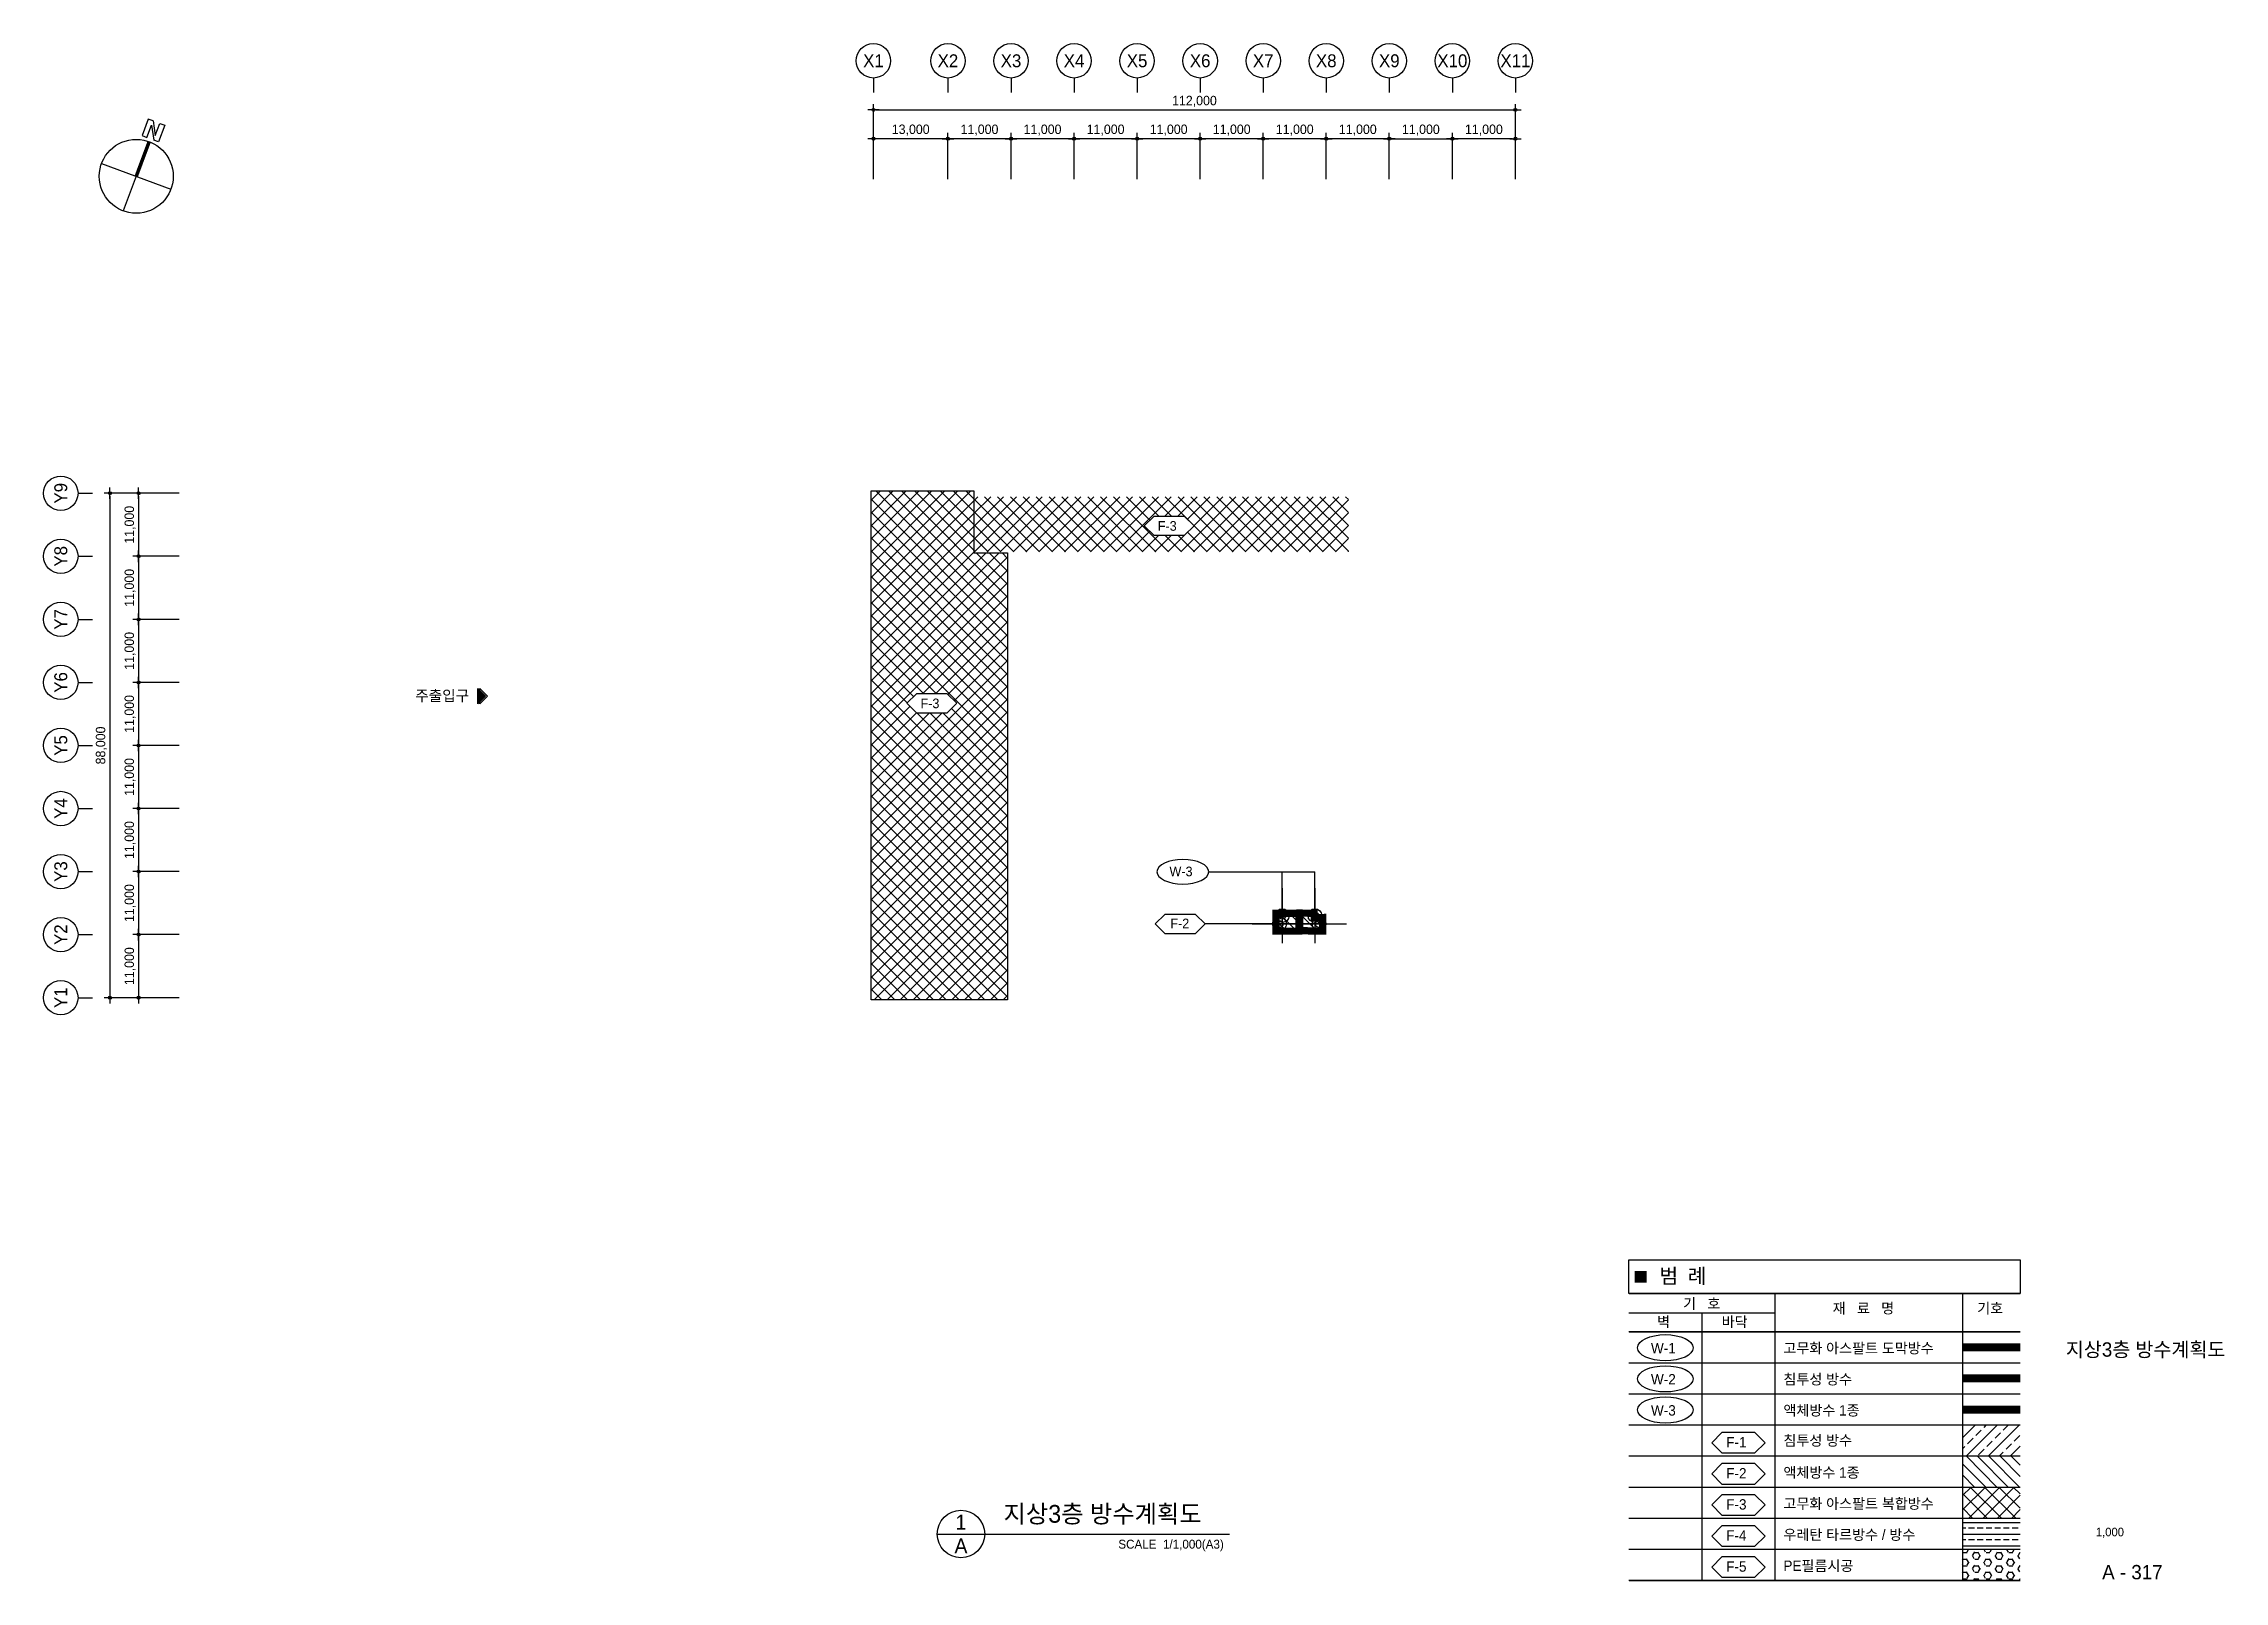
# Model space of a CAD drawing. Header units: millimetres. Extents: x 252735598 to 255215153, y 504281750 to 504550014.
# Drawn here: x 254415598 to 254796062, y 504281750 to 504550014 of the extents above; entities that cross this region are included whole.
import ezdxf
from ezdxf.enums import TextEntityAlignment as Align

# ---------------------------------------------------------------- set-up
doc = ezdxf.new("R2010")
doc.units = ezdxf.units.MM
doc.set_wipeout_variables(frame=1)
doc.linetypes.add('방수주기표$0$DIVIDE', pattern=[1.25, 0.5, -0.25, 0, -0.25, 0, -0.25])
for name, color, linetype in [('4A.TEC DIM', 7, 'Continuous'), ('4A.TEC FORM-TEXT', 3, 'Continuous'), ('4A.TEC TEXT', 7, 'Continuous'), ('4A.TEC TEXT 2', 3, 'Continuous'), ('4A.TEC 심볼', 7, 'Continuous'), ('DIM', 7, 'Continuous'), ('text', 3, 'Continuous'), ('㈜SE&C 심볼', 7, 'Continuous'), ('방수', 7, 'Continuous'), ('방수주기표$0$HAT', 5, 'Continuous')]:
    doc.layers.add(name, color=color, linetype=linetype)
doc.styles.add('1', font='')
doc.styles.add('GHS', font='malgun.ttf')
doc.styles.add('나눔고딕', font='')
doc.styles.add('돋움', font='')
doc.styles.add('방수주기표$0$나눔고딕', font='')
doc.styles.add('울릉도L', font='')
doc.styles.get('1').set_extended_font_data('DotumChe')
doc.styles.get('나눔고딕').set_extended_font_data('Dotum')
doc.styles.get('돋움').set_extended_font_data('Dotum')
doc.styles.get('방수주기표$0$나눔고딕').set_extended_font_data('Dotum')
doc.styles.get('울릉도L').set_extended_font_data('Dotum')
doc.dimstyles.new('DIM_400(외부치수)', dxfattribs={"dimscale": 1200, "dimtxt": 3.299999999999998, "dimasz": 1, "dimexe": 2, "dimexo": 2, "dimgap": 1, "dimtad": 1, "dimdec": 0, "dimdsep": 46, "dimlunit": 6, "dimtxsty": '울릉도L', "dimblk1": 'DIMDOT', "dimblk2": 'DIMDOT', "dimsah": 1, "dimcen": 2.5, "dimdle": 1.5, "dimclrd": 8, "dimclre": 8, "dimclrt": 3, "dimadec": 0, "dimazin": 0, "dimtfac": 1, "dimtdec": 0, "dimtix": 1, "dimtmove": 2, "dimatfit": 3, "dimldrblk": 'DIMDOT', "dimfxl": 1, "dimtvp": 1, "dimtolj": 1, "dimtzin": 0, "dimarcsym": 0})
doc.dimstyles.new('DIM_600(외부치수)', dxfattribs={"dimscale": 400, "dimtxt": 3.299999999999998, "dimasz": 1, "dimexe": 2, "dimexo": 2, "dimgap": 1, "dimtad": 1, "dimdec": 0, "dimdsep": 46, "dimlunit": 6, "dimtxsty": '나눔고딕', "dimblk1": 'DIMDOT', "dimblk2": 'DIMDOT', "dimsah": 1, "dimcen": 2.5, "dimdle": 1.5, "dimclrd": 8, "dimclre": 8, "dimclrt": 3, "dimadec": 0, "dimazin": 0, "dimtfac": 1, "dimtdec": 0, "dimtix": 1, "dimtmove": 2, "dimatfit": 3, "dimldrblk": 'DIMDOT', "dimfxl": 1, "dimtvp": 1, "dimtolj": 1, "dimtzin": 0, "dimarcsym": 0})
pattern_1 = [(44.99999999999999, (-1416931.404288203, 25820041.06443334), (-1532.952917261735, 1532.952917261735), []), (44.99999999999999, (-1415398.450708807, 25820041.06443334), (-1532.952917261735, 1532.952917261735), [1083.961403035474, -541.9807015177369])]
pattern_2 = [(44.99999999999999, (249931308.1335231, 523600707.1947339), (-1124.846514133857, 1124.846514133857), []), (135, (249931308.1335231, 523600707.1947339), (-1124.846514133857, -1124.846514133857), [])]

msp = doc.modelspace()

# ---------------------------------------------------------------- texts
at = {"layer": '4A.TEC FORM-TEXT', "style": '돋움'}
msp.add_text('A - 317', height=2499.9999887648, dxfattribs=at).set_placement((254780011.1574516, 504282113.4731551, 3333.333333333334), align=Align.CENTER)
at = {"layer": '4A.TEC TEXT', "style": '돋움'}
msp.add_text('주출입구', height=1875, dxfattribs=at).set_placement((254485142.3486407, 504436262.1542933, -1666.666666666672), align=Align.MIDDLE_CENTER)
at = {"layer": '4A.TEC TEXT 2', "style": '나눔고딕'}
for s, height, p in [('지상3층 방수계획도', 2499.999988871858, (254782320.0272393, 504320949.1060244, 3333.333333333334)), ('1,000', 1499.999993258888, (254776091.3060187, 504289613.3511956, 3333.333333333334))]:
    msp.add_text(s, height=height, dxfattribs=at).set_placement(p, align=Align.CENTER)
at = {"layer": '4A.TEC TEXT 2', "color": 3, "style": '나눔고딕'}
msp.add_text('지상3층 방수계획도', height=3104.999990881654, dxfattribs=at).set_placement((254583072.226437, 504291049.1571157, 3333.333333333334), align=Align.BOTTOM_LEFT)
for s, p in [('1', (254575643.3182113, 504292084.1571127, 3333.333333333334)), ('A', (254575643.3182113, 504287944.1571248, 3333.333333333334))]:
    msp.add_text(s, height=2587.49999240138, dxfattribs=at).set_placement(p, align=Align.MIDDLE)
msp.add_text('SCALE  1/1,000(A3)', height=1552.499995440827, dxfattribs=at).set_placement((254621496.6052517, 504286997.7686526, 3333.333333333334), align=Align.BOTTOM_RIGHT)
at = {"layer": 'DIM', "style": '방수주기표$0$나눔고딕'}
msp.add_text('W-3', height=1680, dxfattribs=at).set_placement((254612015.9671826, 504404762.0484025))
at = {"layer": '방수', "style": '방수주기표$0$나눔고딕'}
msp.add_text('F-2', height=1680, dxfattribs=at).set_placement((254612167.5344713, 504395690.2226458))

# ---------------------------------------------------------------- blocks, each defined once
blk = doc.blocks.new('DIMDOT')
at = {"color": 0}
blk.add_line((-2, 0), (2, 0), dxfattribs=at)
for radius in [0.5, 0.25]:
    blk.add_circle((0, 0), radius, dxfattribs=at)
blk = doc.blocks.new('*D21')
at = {"layer": '4A.TEC DIM', "color": 8, "lineweight": -2}
for p, q in [((169307.625374347, -38163.16146063805), (169307.625374347, -25068.86295777559)), ((169807.625374347, -26068.86295777559), (280807.6253755391, -26068.86295777559)), ((281307.6253755391, -38163.16146063805), (281307.6253755391, -25068.86295777559))]:
    blk.add_line(p, q, dxfattribs=at)
at = {"layer": 'Defpoints', "color": 0}
for p in [(281307.6253755391, -26068.86295777559), (169307.625374347, -39163.16146063805), (281307.6253755391, -39163.16146063805)]:
    blk.add_point(p, dxfattribs=at)
at = {"layer": '4A.TEC DIM', "color": 8, "lineweight": -2, "xscale": 500, "yscale": 500, "zscale": 500, "rotation": 180}
blk.add_blockref('DIMDOT', (169307.625374347, -26068.86295777559), dxfattribs=at)
at = {"layer": '4A.TEC DIM', "color": 8, "lineweight": -2, "xscale": 500, "yscale": 500, "zscale": 500}
blk.add_blockref('DIMDOT', (281307.6253755391, -26068.86295777559), dxfattribs=at)
at = {"layer": '4A.TEC DIM', "color": 3, "insert": (225307.625374943, -24583.78833090992), "char_height": 1649.999999999999, "attachment_point": 5, "style": '나눔고딕'}
blk.add_mtext('\\A1;112,000', dxfattribs=at)
blk = doc.blocks.new('ccs122')
at = {"layer": '4A.TEC 심볼'}
blk.add_line((-5.68e-14, 8), (0, 3), dxfattribs=at)
blk.add_circle((-1.137e-13, 14), 6, dxfattribs=at)
at = {"layer": '4A.TEC TEXT 2', "color": 3, "style": 'GHS'}
blk.add_attdef('NO', text='', height=4.5, dxfattribs=at).set_placement((-0.0061597368079092, 14.01791285492388), align=Align.MIDDLE_CENTER)
blk = doc.blocks.new('*D22')
at = {"layer": '4A.TEC DIM', "color": 8, "lineweight": -2}
for p, q in [((48194.51359510422, -103936.8347870111), (40112.93764024973, -103936.8347870111)), ((41112.93764024973, -104436.8347870111), (41112.93764024973, -114436.8347870111)), ((48194.51359391212, -114936.8347870111), (40112.93764024973, -114936.8347870111))]:
    blk.add_line(p, q, dxfattribs=at)
at = {"layer": 'Defpoints', "color": 0}
for p in [(49194.51359510422, -103936.8347870111), (41112.93764024973, -114936.8347870111), (49194.51359391212, -114936.8347870111)]:
    blk.add_point(p, dxfattribs=at)
at = {"layer": '4A.TEC DIM', "color": 8, "lineweight": -2, "xscale": 500, "yscale": 500, "zscale": 500}
for p, rotation in [((41112.93764024973, -103936.8347870111), 90), ((41112.93764024973, -114936.8347870111), 270)]:
    blk.add_blockref('DIMDOT', p, dxfattribs=dict(at, rotation=rotation))
at = {"layer": '4A.TEC DIM', "color": 3, "insert": (39627.86301338406, -109436.8347870111), "char_height": 1649.999999999999, "attachment_point": 5, "rotation": 90, "style": '나눔고딕'}
blk.add_mtext('\\A1;11,000', dxfattribs=at)
blk = doc.blocks.new('*D23')
at = {"layer": '4A.TEC DIM', "color": 8, "lineweight": -2}
for p, q in [((48194.51223877072, -92936.83478701115), (35100.21827527881, -92936.83478701115)), ((36100.21827527881, -93436.83478701115), (36100.21827527881, -180436.8347870111)), ((48194.5072337091, -180936.8347870111), (35100.21827527881, -180936.8347870111))]:
    blk.add_line(p, q, dxfattribs=at)
at = {"layer": 'Defpoints', "color": 0}
for p in [(49194.51223877072, -92936.83478701115), (36100.21827527881, -180936.8347870111), (49194.5072337091, -180936.8347870111)]:
    blk.add_point(p, dxfattribs=at)
at = {"layer": '4A.TEC DIM', "color": 8, "lineweight": -2, "xscale": 500, "yscale": 500, "zscale": 500}
for p, rotation in [((36100.21827527881, -92936.83478701115), 90), ((36100.21827527881, -180936.8347870111), 270)]:
    blk.add_blockref('DIMDOT', p, dxfattribs=dict(at, rotation=rotation))
at = {"layer": '4A.TEC DIM', "color": 3, "insert": (34615.14364841313, -136936.8347870111), "char_height": 1649.999999999999, "attachment_point": 5, "rotation": 90, "style": '나눔고딕'}
blk.add_mtext('\\A1;88,000', dxfattribs=at)
blk = doc.blocks.new('*D24')
at = {"layer": '4A.TEC DIM', "color": 8, "lineweight": -2}
for p, q in [((48194.51041841507, -169936.8347870111), (40112.93446356058, -169936.8347870111)), ((41112.93446356058, -170436.8347870111), (41112.93446356058, -180436.8347870111)), ((48194.51041722298, -180936.8347870111), (40112.93446356058, -180936.8347870111))]:
    blk.add_line(p, q, dxfattribs=at)
at = {"layer": 'Defpoints', "color": 0}
for p in [(49194.51041841507, -169936.8347870111), (41112.93446356058, -180936.8347870111), (49194.51041722298, -180936.8347870111)]:
    blk.add_point(p, dxfattribs=at)
at = {"layer": '4A.TEC DIM', "color": 8, "lineweight": -2, "xscale": 500, "yscale": 500, "zscale": 500}
for p, rotation in [((41112.93446356058, -169936.8347870111), 90), ((41112.93446356058, -180936.8347870111), 270)]:
    blk.add_blockref('DIMDOT', p, dxfattribs=dict(at, rotation=rotation))
at = {"layer": '4A.TEC DIM', "color": 3, "insert": (39627.8598366949, -175436.8347870111), "char_height": 1649.999999999999, "attachment_point": 5, "rotation": 90, "style": '나눔고딕'}
blk.add_mtext('\\A1;11,000', dxfattribs=at)
blk = doc.blocks.new('*D25')
at = {"layer": '4A.TEC DIM', "color": 8, "lineweight": -2}
for p, q in [((48194.51041841507, -158936.8347870111), (40112.93446356058, -158936.8347870111)), ((41112.93446356058, -159436.8347870111), (41112.93446356058, -169436.8347870111)), ((48194.51041722298, -169936.8347870111), (40112.93446356058, -169936.8347870111))]:
    blk.add_line(p, q, dxfattribs=at)
at = {"layer": 'Defpoints', "color": 0}
for p in [(49194.51041841507, -158936.8347870111), (41112.93446356058, -169936.8347870111), (49194.51041722298, -169936.8347870111)]:
    blk.add_point(p, dxfattribs=at)
at = {"layer": '4A.TEC DIM', "color": 8, "lineweight": -2, "xscale": 500, "yscale": 500, "zscale": 500}
for p, rotation in [((41112.93446356058, -158936.8347870111), 90), ((41112.93446356058, -169936.8347870111), 270)]:
    blk.add_blockref('DIMDOT', p, dxfattribs=dict(at, rotation=rotation))
at = {"layer": '4A.TEC DIM', "color": 3, "insert": (39627.8598366949, -164436.8347870111), "char_height": 1649.999999999999, "attachment_point": 5, "rotation": 90, "style": '나눔고딕'}
blk.add_mtext('\\A1;11,000', dxfattribs=at)
blk = doc.blocks.new('*D26')
at = {"layer": '4A.TEC DIM', "color": 8, "lineweight": -2}
for p, q in [((48194.51359629631, -147936.8347870111), (40112.93764144182, -147936.8347870111)), ((41112.93764144182, -148436.8347870111), (41112.93764144182, -158436.8347870111)), ((48194.51041722298, -158936.8347870111), (40112.93764144182, -158936.8347870111))]:
    blk.add_line(p, q, dxfattribs=at)
at = {"layer": 'Defpoints', "color": 0}
for p in [(49194.51359629631, -147936.8347870111), (41112.93764144182, -158936.8347870111), (49194.51041722298, -158936.8347870111)]:
    blk.add_point(p, dxfattribs=at)
at = {"layer": '4A.TEC DIM', "color": 8, "lineweight": -2, "xscale": 500, "yscale": 500, "zscale": 500}
for p, rotation in [((41112.93764144182, -147936.8347870111), 90), ((41112.93764144182, -158936.8347870111), 270)]:
    blk.add_blockref('DIMDOT', p, dxfattribs=dict(at, rotation=rotation))
at = {"layer": '4A.TEC DIM', "color": 3, "insert": (39627.86301457614, -153436.8347870111), "char_height": 1649.999999999999, "attachment_point": 5, "rotation": 90, "style": '나눔고딕'}
blk.add_mtext('\\A1;11,000', dxfattribs=at)
blk = doc.blocks.new('*D27')
at = {"layer": '4A.TEC DIM', "color": 8, "lineweight": -2}
for p, q in [((48194.51359629631, -136936.8347870111), (40112.94081932306, -136936.8347870111)), ((41112.94081932306, -137436.8347870111), (41112.94081932306, -147436.8347870111)), ((48194.51359510422, -147936.8347870111), (40112.94081932306, -147936.8347870111))]:
    blk.add_line(p, q, dxfattribs=at)
at = {"layer": 'Defpoints', "color": 0}
for p in [(49194.51359629631, -136936.8347870111), (41112.94081932306, -147936.8347870111), (49194.51359510422, -147936.8347870111)]:
    blk.add_point(p, dxfattribs=at)
at = {"layer": '4A.TEC DIM', "color": 8, "lineweight": -2, "xscale": 500, "yscale": 500, "zscale": 500}
for p, rotation in [((41112.94081932306, -136936.8347870111), 90), ((41112.94081932306, -147936.8347870111), 270)]:
    blk.add_blockref('DIMDOT', p, dxfattribs=dict(at, rotation=rotation))
at = {"layer": '4A.TEC DIM', "color": 3, "insert": (39627.86619245738, -142436.8347870111), "char_height": 1649.999999999999, "attachment_point": 5, "rotation": 90, "style": '나눔고딕'}
blk.add_mtext('\\A1;11,000', dxfattribs=at)
blk = doc.blocks.new('*D28')
at = {"layer": '4A.TEC DIM', "color": 8, "lineweight": -2}
for p, q in [((48194.51359629631, -125936.8347870111), (40112.94081932306, -125936.8347870111)), ((41112.94081932306, -126436.8347870111), (41112.94081932306, -136436.8347870111)), ((48194.51359510422, -136936.8347870111), (40112.94081932306, -136936.8347870111))]:
    blk.add_line(p, q, dxfattribs=at)
at = {"layer": 'Defpoints', "color": 0}
for p in [(49194.51359629631, -125936.8347870111), (41112.94081932306, -136936.8347870111), (49194.51359510422, -136936.8347870111)]:
    blk.add_point(p, dxfattribs=at)
at = {"layer": '4A.TEC DIM', "color": 8, "lineweight": -2, "xscale": 500, "yscale": 500, "zscale": 500}
for p, rotation in [((41112.94081932306, -125936.8347870111), 90), ((41112.94081932306, -136936.8347870111), 270)]:
    blk.add_blockref('DIMDOT', p, dxfattribs=dict(at, rotation=rotation))
at = {"layer": '4A.TEC DIM', "color": 3, "insert": (39627.86619245739, -131436.8347870111), "char_height": 1649.999999999999, "attachment_point": 5, "rotation": 90, "style": '나눔고딕'}
blk.add_mtext('\\A1;11,000', dxfattribs=at)
blk = doc.blocks.new('*D29')
at = {"layer": '4A.TEC DIM', "color": 8, "lineweight": -2}
for p, q in [((48194.51359510422, -114936.8347870111), (40112.94081813097, -114936.8347870111)), ((41112.94081813097, -115436.8347870111), (41112.94081813097, -125436.8347870111)), ((48194.51359510422, -125936.8347870111), (40112.94081813097, -125936.8347870111))]:
    blk.add_line(p, q, dxfattribs=at)
at = {"layer": 'Defpoints', "color": 0}
for p in [(49194.51359510422, -114936.8347870111), (41112.94081813097, -125936.8347870111), (49194.51359510422, -125936.8347870111)]:
    blk.add_point(p, dxfattribs=at)
at = {"layer": '4A.TEC DIM', "color": 8, "lineweight": -2, "xscale": 500, "yscale": 500, "zscale": 500}
for p, rotation in [((41112.94081813097, -114936.8347870111), 90), ((41112.94081813097, -125936.8347870111), 270)]:
    blk.add_blockref('DIMDOT', p, dxfattribs=dict(at, rotation=rotation))
at = {"layer": '4A.TEC DIM', "color": 3, "insert": (39627.8661912653, -120436.8347870111), "char_height": 1649.999999999999, "attachment_point": 5, "rotation": 90, "style": '나눔고딕'}
blk.add_mtext('\\A1;11,000', dxfattribs=at)
blk = doc.blocks.new('*D10')
at = {"layer": '4A.TEC DIM', "color": 8, "lineweight": -2}
for p, q in [((169307.625374347, -38163.15827715397), (169307.625374347, -30081.58232241869)), ((182307.625374347, -38163.15827715397), (182307.625374347, -30081.58232241869)), ((181807.625374347, -31081.58232241869), (169807.625374347, -31081.58232241869))]:
    blk.add_line(p, q, dxfattribs=at)
at = {"layer": 'Defpoints', "color": 0}
for p in [(169307.625374347, -31081.58232241869), (169307.625374347, -39163.15827715397), (182307.625374347, -39163.15827715397)]:
    blk.add_point(p, dxfattribs=at)
at = {"layer": '4A.TEC DIM', "color": 8, "lineweight": -2, "xscale": 500, "yscale": 500, "zscale": 500, "rotation": 180}
blk.add_blockref('DIMDOT', (169307.625374347, -31081.58232241869), dxfattribs=at)
at = {"layer": '4A.TEC DIM', "color": 8, "lineweight": -2, "xscale": 500, "yscale": 500, "zscale": 500}
blk.add_blockref('DIMDOT', (182307.625374347, -31081.58232241869), dxfattribs=at)
at = {"layer": '4A.TEC DIM', "color": 3, "insert": (175807.625374347, -29596.50769555302), "char_height": 1649.999999999999, "attachment_point": 5, "style": '나눔고딕'}
blk.add_mtext('\\A1;13,000', dxfattribs=at)
blk = doc.blocks.new('*D11')
at = {"layer": '4A.TEC DIM', "color": 8, "lineweight": -2}
for p, q in [((182307.625374347, -38163.15827715397), (182307.625374347, -30081.58232241869)), ((193307.625374347, -38163.15827715397), (193307.625374347, -30081.58232241869)), ((192807.625374347, -31081.58232241869), (182807.625374347, -31081.58232241869))]:
    blk.add_line(p, q, dxfattribs=at)
at = {"layer": 'Defpoints', "color": 0}
for p in [(182307.625374347, -31081.58232241869), (182307.625374347, -39163.15827715397), (193307.625374347, -39163.15827715397)]:
    blk.add_point(p, dxfattribs=at)
at = {"layer": '4A.TEC DIM', "color": 8, "lineweight": -2, "xscale": 500, "yscale": 500, "zscale": 500, "rotation": 180}
blk.add_blockref('DIMDOT', (182307.625374347, -31081.58232241869), dxfattribs=at)
at = {"layer": '4A.TEC DIM', "color": 8, "lineweight": -2, "xscale": 500, "yscale": 500, "zscale": 500}
blk.add_blockref('DIMDOT', (193307.625374347, -31081.58232241869), dxfattribs=at)
at = {"layer": '4A.TEC DIM', "color": 3, "insert": (187807.625374347, -29596.50769555302), "char_height": 1649.999999999999, "attachment_point": 5, "style": '나눔고딕'}
blk.add_mtext('\\A1;11,000', dxfattribs=at)
blk = doc.blocks.new('*D12')
at = {"layer": '4A.TEC DIM', "color": 8, "lineweight": -2}
for p, q in [((193307.625374347, -38163.15827715397), (193307.625374347, -30081.58232241869)), ((204307.625374347, -38163.15827715397), (204307.625374347, -30081.58232241869)), ((203807.625374347, -31081.58232241869), (193807.625374347, -31081.58232241869))]:
    blk.add_line(p, q, dxfattribs=at)
at = {"layer": 'Defpoints', "color": 0}
for p in [(193307.625374347, -31081.58232241869), (193307.625374347, -39163.15827715397), (204307.625374347, -39163.15827715397)]:
    blk.add_point(p, dxfattribs=at)
at = {"layer": '4A.TEC DIM', "color": 8, "lineweight": -2, "xscale": 500, "yscale": 500, "zscale": 500, "rotation": 180}
blk.add_blockref('DIMDOT', (193307.625374347, -31081.58232241869), dxfattribs=at)
at = {"layer": '4A.TEC DIM', "color": 8, "lineweight": -2, "xscale": 500, "yscale": 500, "zscale": 500}
blk.add_blockref('DIMDOT', (204307.625374347, -31081.58232241869), dxfattribs=at)
at = {"layer": '4A.TEC DIM', "color": 3, "insert": (198807.625374347, -29596.50769555302), "char_height": 1649.999999999999, "attachment_point": 5, "style": '나눔고딕'}
blk.add_mtext('\\A1;11,000', dxfattribs=at)
blk = doc.blocks.new('*D13')
at = {"layer": '4A.TEC DIM', "color": 8, "lineweight": -2}
for p, q in [((204307.625374347, -38163.15827715397), (204307.625374347, -30081.58232241869)), ((215307.625374347, -38163.15827715397), (215307.625374347, -30081.58232241869)), ((214807.625374347, -31081.58232241869), (204807.625374347, -31081.58232241869))]:
    blk.add_line(p, q, dxfattribs=at)
at = {"layer": 'Defpoints', "color": 0}
for p in [(204307.625374347, -31081.58232241869), (204307.625374347, -39163.15827715397), (215307.625374347, -39163.15827715397)]:
    blk.add_point(p, dxfattribs=at)
at = {"layer": '4A.TEC DIM', "color": 8, "lineweight": -2, "xscale": 500, "yscale": 500, "zscale": 500, "rotation": 180}
blk.add_blockref('DIMDOT', (204307.625374347, -31081.58232241869), dxfattribs=at)
at = {"layer": '4A.TEC DIM', "color": 8, "lineweight": -2, "xscale": 500, "yscale": 500, "zscale": 500}
blk.add_blockref('DIMDOT', (215307.625374347, -31081.58232241869), dxfattribs=at)
at = {"layer": '4A.TEC DIM', "color": 3, "insert": (209807.625374347, -29596.50769555302), "char_height": 1649.999999999999, "attachment_point": 5, "style": '나눔고딕'}
blk.add_mtext('\\A1;11,000', dxfattribs=at)
blk = doc.blocks.new('*D14')
at = {"layer": '4A.TEC DIM', "color": 8, "lineweight": -2}
for p, q in [((215307.625374347, -38163.15827715397), (215307.625374347, -30081.58232241869)), ((226307.625374347, -38163.15827715397), (226307.625374347, -30081.58232241869)), ((225807.625374347, -31081.58232241869), (215807.625374347, -31081.58232241869))]:
    blk.add_line(p, q, dxfattribs=at)
at = {"layer": 'Defpoints', "color": 0}
for p in [(215307.625374347, -31081.58232241869), (215307.625374347, -39163.15827715397), (226307.625374347, -39163.15827715397)]:
    blk.add_point(p, dxfattribs=at)
at = {"layer": '4A.TEC DIM', "color": 8, "lineweight": -2, "xscale": 500, "yscale": 500, "zscale": 500, "rotation": 180}
blk.add_blockref('DIMDOT', (215307.625374347, -31081.58232241869), dxfattribs=at)
at = {"layer": '4A.TEC DIM', "color": 8, "lineweight": -2, "xscale": 500, "yscale": 500, "zscale": 500}
blk.add_blockref('DIMDOT', (226307.625374347, -31081.58232241869), dxfattribs=at)
at = {"layer": '4A.TEC DIM', "color": 3, "insert": (220807.625374347, -29596.50769555302), "char_height": 1649.999999999999, "attachment_point": 5, "style": '나눔고딕'}
blk.add_mtext('\\A1;11,000', dxfattribs=at)
blk = doc.blocks.new('*D15')
at = {"layer": '4A.TEC DIM', "color": 8, "lineweight": -2}
for p, q in [((226307.625374347, -38163.15827715397), (226307.625374347, -30081.58232241869)), ((237307.625374347, -38163.15827715397), (237307.625374347, -30081.58232241869)), ((236807.625374347, -31081.58232241869), (226807.625374347, -31081.58232241869))]:
    blk.add_line(p, q, dxfattribs=at)
at = {"layer": 'Defpoints', "color": 0}
for p in [(226307.625374347, -31081.58232241869), (226307.625374347, -39163.15827715397), (237307.625374347, -39163.15827715397)]:
    blk.add_point(p, dxfattribs=at)
at = {"layer": '4A.TEC DIM', "color": 8, "lineweight": -2, "xscale": 500, "yscale": 500, "zscale": 500, "rotation": 180}
blk.add_blockref('DIMDOT', (226307.625374347, -31081.58232241869), dxfattribs=at)
at = {"layer": '4A.TEC DIM', "color": 8, "lineweight": -2, "xscale": 500, "yscale": 500, "zscale": 500}
blk.add_blockref('DIMDOT', (237307.625374347, -31081.58232241869), dxfattribs=at)
at = {"layer": '4A.TEC DIM', "color": 3, "insert": (231807.625374347, -29596.50769555302), "char_height": 1649.999999999999, "attachment_point": 5, "style": '나눔고딕'}
blk.add_mtext('\\A1;11,000', dxfattribs=at)
blk = doc.blocks.new('*D16')
at = {"layer": '4A.TEC DIM', "color": 8, "lineweight": -2}
for p, q in [((237307.625374347, -38163.15827715397), (237307.625374347, -30081.58232241869)), ((248307.625374347, -38163.15827715397), (248307.625374347, -30081.58232241869)), ((247807.625374347, -31081.58232241869), (237807.625374347, -31081.58232241869))]:
    blk.add_line(p, q, dxfattribs=at)
at = {"layer": 'Defpoints', "color": 0}
for p in [(237307.625374347, -31081.58232241869), (237307.625374347, -39163.15827715397), (248307.625374347, -39163.15827715397)]:
    blk.add_point(p, dxfattribs=at)
at = {"layer": '4A.TEC DIM', "color": 8, "lineweight": -2, "xscale": 500, "yscale": 500, "zscale": 500, "rotation": 180}
blk.add_blockref('DIMDOT', (237307.625374347, -31081.58232241869), dxfattribs=at)
at = {"layer": '4A.TEC DIM', "color": 8, "lineweight": -2, "xscale": 500, "yscale": 500, "zscale": 500}
blk.add_blockref('DIMDOT', (248307.625374347, -31081.58232241869), dxfattribs=at)
at = {"layer": '4A.TEC DIM', "color": 3, "insert": (242807.625374347, -29596.50769555302), "char_height": 1649.999999999999, "attachment_point": 5, "style": '나눔고딕'}
blk.add_mtext('\\A1;11,000', dxfattribs=at)
blk = doc.blocks.new('*D17')
at = {"layer": '4A.TEC DIM', "color": 8, "lineweight": -2}
for p, q in [((248307.625374347, -38163.15827715397), (248307.625374347, -30081.58232241869)), ((259307.625374347, -38163.15827715397), (259307.625374347, -30081.58232241869)), ((258807.625374347, -31081.58232241869), (248807.625374347, -31081.58232241869))]:
    blk.add_line(p, q, dxfattribs=at)
at = {"layer": 'Defpoints', "color": 0}
for p in [(248307.625374347, -31081.58232241869), (248307.625374347, -39163.15827715397), (259307.625374347, -39163.15827715397)]:
    blk.add_point(p, dxfattribs=at)
at = {"layer": '4A.TEC DIM', "color": 8, "lineweight": -2, "xscale": 500, "yscale": 500, "zscale": 500, "rotation": 180}
blk.add_blockref('DIMDOT', (248307.625374347, -31081.58232241869), dxfattribs=at)
at = {"layer": '4A.TEC DIM', "color": 8, "lineweight": -2, "xscale": 500, "yscale": 500, "zscale": 500}
blk.add_blockref('DIMDOT', (259307.625374347, -31081.58232241869), dxfattribs=at)
at = {"layer": '4A.TEC DIM', "color": 3, "insert": (253807.625374347, -29596.50769555302), "char_height": 1649.999999999999, "attachment_point": 5, "style": '나눔고딕'}
blk.add_mtext('\\A1;11,000', dxfattribs=at)
blk = doc.blocks.new('*D18')
at = {"layer": '4A.TEC DIM', "color": 8, "lineweight": -2}
for p, q in [((270307.625374347, -38163.15827715397), (270307.625374347, -30081.58232241869)), ((281307.625374347, -38163.15827715397), (281307.625374347, -30081.58232241869)), ((280807.625374347, -31081.58232241869), (270807.625374347, -31081.58232241869))]:
    blk.add_line(p, q, dxfattribs=at)
at = {"layer": 'Defpoints', "color": 0}
for p in [(270307.625374347, -31081.58232241869), (270307.625374347, -39163.15827715397), (281307.625374347, -39163.15827715397)]:
    blk.add_point(p, dxfattribs=at)
at = {"layer": '4A.TEC DIM', "color": 8, "lineweight": -2, "xscale": 500, "yscale": 500, "zscale": 500, "rotation": 180}
blk.add_blockref('DIMDOT', (270307.625374347, -31081.58232241869), dxfattribs=at)
at = {"layer": '4A.TEC DIM', "color": 8, "lineweight": -2, "xscale": 500, "yscale": 500, "zscale": 500}
blk.add_blockref('DIMDOT', (281307.625374347, -31081.58232241869), dxfattribs=at)
at = {"layer": '4A.TEC DIM', "color": 3, "insert": (275807.625374347, -29596.50769555302), "char_height": 1649.999999999999, "attachment_point": 5, "style": '나눔고딕'}
blk.add_mtext('\\A1;11,000', dxfattribs=at)
blk = doc.blocks.new('*D19')
at = {"layer": '4A.TEC DIM', "color": 8, "lineweight": -2}
for p, q in [((48194.51359510422, -92936.83478701115), (40112.93764024973, -92936.83478701115)), ((41112.93764024973, -93436.83478701115), (41112.93764024973, -103436.8347870111)), ((48194.51359391212, -103936.8347870111), (40112.93764024973, -103936.8347870111))]:
    blk.add_line(p, q, dxfattribs=at)
at = {"layer": 'Defpoints', "color": 0}
for p in [(49194.51359510422, -92936.83478701115), (41112.93764024973, -103936.8347870111), (49194.51359391212, -103936.8347870111)]:
    blk.add_point(p, dxfattribs=at)
at = {"layer": '4A.TEC DIM', "color": 8, "lineweight": -2, "xscale": 500, "yscale": 500, "zscale": 500}
for p, rotation in [((41112.93764024973, -92936.83478701115), 90), ((41112.93764024973, -103936.8347870111), 270)]:
    blk.add_blockref('DIMDOT', p, dxfattribs=dict(at, rotation=rotation))
at = {"layer": '4A.TEC DIM', "color": 3, "insert": (39627.86301338406, -98436.83478701115), "char_height": 1649.999999999999, "attachment_point": 5, "rotation": 90, "style": '나눔고딕'}
blk.add_mtext('\\A1;11,000', dxfattribs=at)
blk = doc.blocks.new('*D20')
at = {"layer": '4A.TEC DIM', "color": 8, "lineweight": -2}
for p, q in [((259307.6253770292, -38163.15827715397), (259307.6253770292, -30081.58232241869)), ((270307.625374347, -38163.15827715397), (270307.625374347, -30081.58232241869)), ((259807.6253770292, -31081.58232241869), (269807.625374347, -31081.58232241869))]:
    blk.add_line(p, q, dxfattribs=at)
at = {"layer": 'Defpoints', "color": 0}
for p in [(270307.625374347, -31081.58232241869), (259307.6253770292, -39163.15827715397), (270307.625374347, -39163.15827715397)]:
    blk.add_point(p, dxfattribs=at)
at = {"layer": '4A.TEC DIM', "color": 8, "lineweight": -2, "xscale": 500, "yscale": 500, "zscale": 500, "rotation": 180}
blk.add_blockref('DIMDOT', (259307.6253770292, -31081.58232241869), dxfattribs=at)
at = {"layer": '4A.TEC DIM', "color": 8, "lineweight": -2, "xscale": 500, "yscale": 500, "zscale": 500}
blk.add_blockref('DIMDOT', (270307.625374347, -31081.58232241869), dxfattribs=at)
at = {"layer": '4A.TEC DIM', "color": 3, "insert": (264807.6253756881, -29596.50769555302), "char_height": 1649.999999999999, "attachment_point": 5, "style": '나눔고딕'}
blk.add_mtext('\\A1;11,000', dxfattribs=at)
blk = doc.blocks.new('dr-sy-018-D-M')
at = {"layer": '4A.TEC 심볼', "color": 0}
for p, q in [((-1.00005227728343, 16.39593858173884), (-2.500052277226131, 16.39592528175853)), ((-2.500052277226131, 16.39592528175853), (-2.500007943954186, 11.39592528195044)), ((-1.00005227728343, 16.39593858173884), (0.9999796425900058, 12.79595631518714)), ((-1.000040664232977, 15.08619403368357), (1.050133973621996, 11.39595675982946)), ((-1.000007944016027, 11.39593858192984), (-1.000040664232977, 15.08619403368357)), ((0.999947722640172, 16.39595631504107), (2.499947722581961, 16.39596961502138)), ((0.9999796425900058, 12.79595631518714), (0.999947722640172, 16.39595631504107)), ((2.499947722581961, 16.39596961502138), (2.499992055846631, 11.39596961521874)), ((-2.500007943954186, 11.39592528195044), (-1.000007944016027, 11.39593858192984)), ((2.499992055846631, 11.39596961521874), (1.050133973621996, 11.39595675982946)), ((-10.5, -9.095e-13), (10.5, -9.095e-13)), ((0, -9.095e-13), (0, -10.50000000000091))]:
    blk.add_line(p, q, dxfattribs=at)
at = {"layer": '4A.TEC 심볼', "color": 0, "const_width": 1}
blk.add_lwpolyline([(0, 10.5), (0, 0)], dxfattribs=at)
at = {"layer": '4A.TEC 심볼', "color": 0}
blk.add_circle((0, 0), 10.5, dxfattribs=at)
blk = doc.blocks.new('5a9sdf')
blk.add_wipeout([(1131302.2457573293, -179880.23032880214), (1076677.420353353, -179880.2303288518), (1076677.420353353, -224637.5936239859), (1131302.2457573293, -224637.5936239859)])
at = {"layer": '방수'}
blk.add_hatch(color=8, dxfattribs=at).paths.add_polyline_path([(1079143.896820754, -183077.0298700333), (1077510.327535927, -183077.0298700333), (1077510.327535927, -181444.0913270116), (1079143.896820754, -181444.0913270116)])
at = {"layer": '방수', "ltscale": 10}
h = blk.add_hatch(dxfattribs=at)
h.set_pattern_fill('ANSI33', color=130, scale=341.4051663103855, style=0)
h.set_pattern_definition(pattern_1)
h.paths.add_polyline_path([(1123254.250421822, -202947.8872336745), (1131302.245757282, -202947.8872336745), (1131302.245757282, -207285.8285117149), (1123254.250421822, -207285.8285117149)])
h = blk.add_hatch(dxfattribs=at)
h.set_pattern_fill('ANSI33', color=130, scale=341.4051663103855, style=0)
h.set_pattern_definition(pattern_1)
h.paths.add_polyline_path([(1123254.250421822, -202947.8872336745), (1131302.245757282, -202947.8872336745), (1131302.245757282, -207285.8285117149), (1123254.250421822, -207285.8285117149)])
at = {"layer": '방수'}
h = blk.add_hatch(dxfattribs=at)
h.set_pattern_fill('_USER', color=160, scale=1109.566790508753, angle=315, style=0, pattern_type=0)
h.set_pattern_definition([(315, (800621.8329870701, 869560.763364315), (784.5822017481325, 784.582201748132), [])])
h.paths.add_polyline_path([(1123254.250421822, -207285.8285117149), (1131302.245757282, -207285.8285117149), (1131302.245757282, -211623.7697897553), (1123254.250421822, -211623.7697897553)])
h = blk.add_hatch(dxfattribs=at)
h.set_pattern_fill('ANSI37', color=30, scale=445.3608247422432)
h.set_pattern_definition([(44.99999999999999, (-490692.4137951136, 16961243.57657945), (-999.8635681189837, 999.8635681189837), []), (135, (-490692.4137951136, 16961243.57657945), (-999.8635681189841, -999.8635681189835), [])])
h.paths.add_polyline_path([(1123254.250421822, -211623.7697897553), (1131302.245757282, -211623.7697897553), (1131302.245757282, -215961.7110677958), (1123254.250421822, -215961.7110677958)])
h = blk.add_hatch(dxfattribs=at)
h.set_pattern_fill('HEX', color=211, scale=167.0103092783345)
h.set_pattern_definition([(0, (-515304.0315939784, 582617.6984549165), (0, 918.4331134019731), [530.2577319587117, -1060.515463917423]), (120, (-515304.0315939784, 582617.6984549165), (-795.386407882943, -459.2165567009863), [530.2577319587116, -1060.515463917423]), (59.99999999999999, (-514773.7738620043, 582617.6984549165), (-795.386407882943, 459.2165567009865), [530.2577319587116, -1060.515463917423])])
h.paths.add_polyline_path([(1123254.250421822, -220299.6523458958), (1131302.245757282, -220299.6523458958), (1131302.245757282, -224637.5936239362), (1123254.250421822, -224637.5936239362)])
at = {"layer": '방수주기표$0$HAT'}
h = blk.add_hatch(dxfattribs=at)
h.set_pattern_fill('ANSI33', color=10, scale=6500, angle=135, style=0)
h.set_pattern_definition([(180, (1097833.301414698, -239130.7862403989), (-2.955857780762017e-13, -1625), []), (180, (1097020.801416069, -238318.2862418294), (-2.955857780762017e-13, -1625), [812.5, -406.25])])
h.paths.add_polyline_path([(1123254.250421822, -215961.7110677958), (1131302.245757282, -215961.7110677958), (1131302.245757282, -220299.6523458958), (1123254.250421822, -220299.6523458958)])
at = {"layer": 'DIM', "color": 2, "ltscale": 5, "const_width": 222.6804123711216}
for points in [[(1076677.420353353, -184562.5429006219), (1131302.245757282, -184562.5429006219)], [(1076677.420353353, -189934.0633994937), (1131302.245757282, -189934.0633994937)], [(1076677.420353353, -224637.5936239362), (1131302.245757282, -224637.5936239362)]]:
    blk.add_lwpolyline(points, dxfattribs=at)
at = {"layer": 'text'}
blk.add_line((1076677.420353353, -184562.5429006219), (1076677.420353353, -179880.2303287983), dxfattribs=at)
at = {"layer": '방수', "ltscale": 2}
for p, q in [((1131302.245757282, -184562.5429006219), (1076677.420353353, -184562.5429006219)), ((1131302.245757282, -184562.5429006219), (1076677.420353353, -184562.5429006219)), ((1097067.912949651, -184562.5429006219), (1097067.912949681, -224637.5936239362)), ((1123254.250421822, -184562.5429006219), (1123254.250421822, -224637.5936239362)), ((1131302.245757282, -189934.0633994937), (1076677.420353353, -189934.0633994937)), ((1131302.245757282, -224637.5936239362), (1076677.420353353, -224637.5936239362)), ((1131302.245757282, -224637.5936239362), (1076677.420353353, -224637.5936239362)), ((1131302.245757282, -224637.5936239362), (1076677.420353353, -224637.5936239362))]:
    blk.add_line(p, q, dxfattribs=at)
at = {"layer": '방수', "color": 8, "ltscale": 2}
for p, q in [((1076677.420353353, -187280.3449615836), (1097067.912949651, -187280.3449615836)), ((1086872.666651517, -187280.3449615836), (1086872.666651517, -224637.5936239362)), ((1131302.245757282, -194272.0046775341), (1076677.420353353, -194272.0046775341)), ((1131302.245757282, -198609.9459555745), (1076677.420353353, -198609.9459555745)), ((1131302.245757282, -202947.8872336745), (1076677.420353353, -202947.8872336745)), ((1131302.245757282, -207285.8285117149), (1076677.420353353, -207285.8285117149)), ((1131302.245757282, -211623.7697897553), (1076677.420353353, -211623.7697897553)), ((1131302.245757282, -215961.7110677958), (1076677.420353353, -215961.7110677958)), ((1131302.245757282, -220299.6523458958), (1076677.420353353, -220299.6523458958)), ((1131302.245757282, -224637.5936239362), (1076677.420353353, -224637.5936239362)), ((1131302.245757282, -224637.5936239362), (1076677.420353353, -224637.5936239362)), ((1131302.245757282, -224637.5936239362), (1076677.420353353, -224637.5936239362)), ((1131302.245757282, -224637.5936239362), (1076677.420353353, -224637.5936239362)), ((1131302.245757282, -224637.5936239362), (1076677.420353353, -224637.5936239362)), ((1131302.245757282, -224637.5936239362), (1076677.420353353, -224637.5936239362))]:
    blk.add_line(p, q, dxfattribs=at)
at = {"layer": '방수', "ltscale": 2}
blk.add_lwpolyline([(1076677.420353353, -179880.2303287983), (1131302.245757282, -179880.2303287983), (1131302.245757282, -184562.5429006219), (1076677.420353353, -184562.5429006219)], close=True, dxfattribs=at)
at = {"layer": '방수', "color": 3, "linetype": '방수주기표$0$DIVIDE', "ltscale": 3000, "true_color": 0x1aff1a, "const_width": 1113.402061855608}
blk.add_lwpolyline([(1123254.250421822, -192086.689144671), (1131302.245757282, -192086.689144671)], dxfattribs=at)
at = {"layer": '방수', "color": 30, "linetype": '방수주기표$0$DIVIDE', "ltscale": 3000, "const_width": 1113.402061855608}
blk.add_lwpolyline([(1123254.250421822, -196424.6304227114), (1131302.245757282, -196424.6304227114)], dxfattribs=at)
at = {"layer": '방수', "color": 5, "linetype": '방수주기표$0$DIVIDE', "ltscale": 3000, "true_color": 0x1a1aff, "const_width": 1113.402061855608}
blk.add_lwpolyline([(1123254.250421822, -200762.5717008114), (1131302.245757282, -200762.5717008114)], dxfattribs=at)
at = {"layer": '방수'}
for points in [[(1094271.184635639, -203981.9941521287), (1089669.394965559, -203981.9941521287), (1088249.439973235, -205401.949144423), (1089669.394965559, -206821.9041367173), (1094271.184635639, -206821.9041367173), (1095691.139627934, -205401.949144423)], [(1094271.184635639, -203981.9941521287), (1089669.394965559, -203981.9941521287), (1088249.439973235, -205401.949144423), (1089669.394965559, -206821.9041367173), (1094271.184635639, -206821.9041367173), (1095691.139627934, -205401.949144423)], [(1094271.184635639, -208319.9354301095), (1089669.394965559, -208319.9354301095), (1088249.439973235, -209739.8904224634), (1089669.394965559, -211159.8454147577), (1094271.184635639, -211159.8454147577), (1095691.139627934, -209739.8904224634)], [(1094271.184635639, -208319.9354301095), (1089669.394965559, -208319.9354301095), (1088249.439973235, -209739.8904224634), (1089669.394965559, -211159.8454147577), (1094271.184635639, -211159.8454147577), (1095691.139627934, -209739.8904224634)], [(1094271.184635639, -212657.8767082095), (1089669.394965559, -212657.8767082095), (1088249.439973235, -214077.8317005634), (1089669.394965559, -215497.7866928577), (1094271.184635639, -215497.7866928577), (1095691.139627934, -214077.8317005634)], [(1094271.184635639, -216995.8179863095), (1089669.394965559, -216995.8179863095), (1088249.439973235, -218415.7729786038), (1089669.394965559, -219835.7279708982), (1094271.184635639, -219835.7279708982), (1095691.139627934, -218415.7729786038)], [(1094271.184635639, -221333.7592642903), (1089669.394965559, -221333.7592642903), (1088249.439973235, -222753.7142566442), (1089669.394965559, -224173.6692489386), (1094271.184635639, -224173.6692489386), (1095691.139627934, -222753.7142566442)], [(1094271.184635639, -221333.7592642903), (1089669.394965559, -221333.7592642903), (1088249.439973235, -222753.7142566442), (1089669.394965559, -224173.6692489386), (1094271.184635639, -224173.6692489386), (1095691.139627934, -222753.7142566442)]]:
    blk.add_lwpolyline(points, close=True, dxfattribs=at)
for centre in [(1081775.662407219, -192146.0609998703), (1081775.662407219, -192146.0609998703), (1081775.662407219, -196484.0022779107), (1081775.662407219, -196484.0022779107), (1081775.662407219, -200821.9435559511), (1081775.662407219, -200821.9435559511)]:
    blk.add_ellipse(centre, major_axis=(-3881.383471660209, 0), ratio=0.471628644179605, dxfattribs=at)
at = {"layer": '방수', "color": 0, "style": '1'}
blk.add_text('범 례', height=2079.575566142243, dxfattribs=at).set_placement((1084220.124234587, -182116.5439263582), align=Align.MIDDLE_CENTER)
at = {"layer": '방수', "style": '방수주기표$0$나눔고딕'}
for s, p in [('기   호', (1086848.225103825, -186699.6693944335)), ('벽', (1081527.694956541, -189254.2748193145)), ('바닥', (1091448.465766877, -189254.2748192549))]:
    blk.add_text(s, height=1444.149698709891, dxfattribs=at).set_placement(p, align=Align.CENTER)
for s, p in [('재   료   명', (1105122.073006421, -187353.3361176252)), ('기호', (1125297.900837302, -187353.3361176252)), ('W-1', (1079767.473743498, -192925.8278425336)), ('고무화 아스팔트 도막방수', (1098250.150883704, -192925.8278425336)), ('W-2', (1079767.473743498, -197263.7691206336)), ('침투성 방수', (1098250.150883704, -197263.7691206336)), ('W-3', (1079767.473743498, -201601.710398674)), ('액체방수 1종', (1098250.150883704, -201601.710398674)), ('F-1', (1090268.170062751, -206048.2689483762)), ('침투성 방수', (1098250.150883675, -205803.7908374071)), ('F-2', (1090268.170062751, -210386.210226357)), ('액체방수 1종', (1098250.150883704, -210277.5929547548)), ('고무화 아스팔트 복합방수', (1098250.150883704, -214615.5342328548)), ('F-3', (1090268.170062751, -214724.151504457)), ('F-4', (1090268.170062751, -219062.092782557)), ('우레탄 타르방수 / 방수', (1098250.150883704, -218953.4755108953)), ('F-5', (1090268.170062751, -223400.0340605378)), ('PE필름시공', (1098250.150883704, -223291.4167889953))]:
    blk.add_text(s, height=1444.149698709891, dxfattribs=at).set_placement(p)
blk = doc.blocks.new('dwgFD3B')
at = {"layer": '4A.TEC 심볼'}
ref = blk.add_blockref('ccs122', (169307.625374347, -24500.00636065006, 1666.216670559274), dxfattribs=dict(at, xscale=499.9999977496833, yscale=499.9999977496833, zscale=499.9999977496833))
ref.add_attrib('NO', 'X1', dxfattribs={"layer": '0', "color": 3, "height": 2249.999989873575, "style": '울릉도L'}).set_placement((169304.5455059707, -17491.04996472597, 1666.216670559274), align=Align.MIDDLE_CENTER)
ref = blk.add_blockref('ccs122', (182307.625374347, -24500.00636047125, 1666.216670559274), dxfattribs=dict(at, xscale=499.9999977496833, yscale=499.9999977496833, zscale=499.9999977496833))
ref.add_attrib('NO', 'X2', dxfattribs={"layer": '0', "color": 3, "height": 2249.999989873575, "style": '울릉도L'}).set_placement((182304.5455059409, -17491.04996454716, 1666.216670559274), align=Align.MIDDLE_CENTER)
ref = blk.add_blockref('ccs122', (193307.625374347, -24500.0063610673, 1666.216670559274), dxfattribs=dict(at, xscale=499.9999977496833, yscale=499.9999977496833, zscale=499.9999977496833))
ref.add_attrib('NO', 'X3', dxfattribs={"layer": '0', "color": 3, "height": 2249.999989873575, "style": '울릉도L'}).set_placement((193304.5455059707, -17491.0499650836, 1666.216670559274), align=Align.MIDDLE_CENTER)
ref = blk.add_blockref('ccs122', (204307.625374347, -24500.00636070967, 1666.216670559274), dxfattribs=dict(at, xscale=499.9999977496833, yscale=499.9999977496833, zscale=499.9999977496833))
ref.add_attrib('NO', 'X4', dxfattribs={"layer": '0', "color": 3, "height": 2249.999989873575, "style": '울릉도L'}).set_placement((204304.5455059707, -17491.04996490479, 1666.216670559274), align=Align.MIDDLE_CENTER)
ref = blk.add_blockref('ccs122', (215307.6253743768, -24500.00636070967, 1666.216670559274), dxfattribs=dict(at, xscale=499.9999977496833, yscale=499.9999977496833, zscale=499.9999977496833))
ref.add_attrib('NO', 'X5', dxfattribs={"layer": '0', "color": 3, "height": 2249.999989873575, "style": '울릉도L'}).set_placement((215304.5455059707, -17491.04996490479, 1666.216670559274), align=Align.MIDDLE_CENTER)
ref = blk.add_blockref('ccs122', (226307.625374347, -24500.00636070967, 1666.216670559274), dxfattribs=dict(at, xscale=499.9999977496833, yscale=499.9999977496833, zscale=499.9999977496833))
ref.add_attrib('NO', 'X6', dxfattribs={"layer": '0', "color": 3, "height": 2249.999989873575, "style": '울릉도L'}).set_placement((226304.5455059409, -17491.04996490479, 1666.216670559274), align=Align.MIDDLE_CENTER)
ref = blk.add_blockref('ccs122', (237307.625374347, -24499.99999338388, 1666.216670559274), dxfattribs=dict(at, xscale=499.9999977496833, yscale=499.9999977496833, zscale=499.9999977496833))
ref.add_attrib('NO', 'X7', dxfattribs={"layer": '0', "color": 3, "height": 2249.999989873575, "style": '울릉도L'}).set_placement((237304.5455059707, -17491.043597579, 1666.216670559274), align=Align.MIDDLE_CENTER)
ref = blk.add_blockref('ccs122', (248307.625374347, -24500.00317710638, 1666.216670559274), dxfattribs=dict(at, xscale=499.9999977496833, yscale=499.9999977496833, zscale=499.9999977496833))
ref.add_attrib('NO', 'X8', dxfattribs={"layer": '0', "color": 3, "height": 2249.999989873575, "style": '울릉도L'}).set_placement((248304.5455059409, -17491.04678124189, 1666.216670559274), align=Align.MIDDLE_CENTER)
ref = blk.add_blockref('ccs122', (259307.625374347, -24499.99999338388, 1666.216670559274), dxfattribs=dict(at, xscale=499.9999977496833, yscale=499.9999977496833, zscale=499.9999977496833))
ref.add_attrib('NO', 'X9', dxfattribs={"layer": '0', "color": 3, "height": 2249.999989873575, "style": '울릉도L'}).set_placement((259304.5455059707, -17491.04359740019, 1666.216670559274), align=Align.MIDDLE_CENTER)
ref = blk.add_blockref('ccs122', (270307.625374347, -24500.00954407454, 1666.216670559274), dxfattribs=dict(at, xscale=499.9999977496833, yscale=499.9999977496833, zscale=499.9999977496833))
ref.add_attrib('NO', 'X10', dxfattribs={"layer": '0', "color": 3, "height": 2249.999989873575, "style": '울릉도L'}).set_placement((270304.5455059409, -17491.05314809084, 1666.216670559273), align=Align.MIDDLE_CENTER)
ref = blk.add_blockref('ccs122', (281307.625374347, -24500.00954407454, 1666.216670559274), dxfattribs=dict(at, xscale=499.9999977496833, yscale=499.9999977496833, zscale=499.9999977496833))
ref.add_attrib('NO', 'X11', dxfattribs={"layer": '0', "color": 3, "height": 2249.999989873575, "style": '울릉도L'}).set_placement((281304.5455059409, -17491.05314809084, 1666.216670559273), align=Align.MIDDLE_CENTER)
ref = blk.add_blockref('ccs122', (34531.35849380493, -92936.83478701115, 1666.216670559274), dxfattribs=dict(at, xscale=499.9999977496833, yscale=499.9999977496833, zscale=499.9999977496833, rotation=90))
ref.add_attrib('NO', 'Y9', dxfattribs={"layer": '0', "color": 3, "height": 2249.999989873575, "rotation": 90, "style": '울릉도L'}).set_placement((27522.40209788084, -92939.914655447, 1666.216670559274), align=Align.MIDDLE_CENTER)
ref = blk.add_blockref('ccs122', (34531.35849380493, -103936.8347870111, 1666.216670559274), dxfattribs=dict(at, xscale=499.9999977496833, yscale=499.9999977496833, zscale=499.9999977496833, rotation=90))
ref.add_attrib('NO', 'Y8', dxfattribs={"layer": '0', "color": 3, "height": 2249.999989873575, "rotation": 90, "style": '울릉도L'}).set_placement((27522.40209788084, -103939.914655447, 1666.216670559274), align=Align.MIDDLE_CENTER)
ref = blk.add_blockref('ccs122', (34531.36167514324, -114936.8347870111, 1666.216670559274), dxfattribs=dict(at, xscale=499.9999977496833, yscale=499.9999977496833, zscale=499.9999977496833, rotation=90))
ref.add_attrib('NO', 'Y7', dxfattribs={"layer": '0', "color": 3, "height": 2249.999989873575, "rotation": 90, "style": '울릉도L'}).set_placement((27522.40527921915, -114939.914655447, 1666.216670559274), align=Align.MIDDLE_CENTER)
ref = blk.add_blockref('ccs122', (34531.35849499702, -125936.8347870111, 1666.216670559274), dxfattribs=dict(at, xscale=499.9999977496833, yscale=499.9999977496833, zscale=499.9999977496833, rotation=90))
ref.add_attrib('NO', 'Y6', dxfattribs={"layer": '0', "color": 3, "height": 2249.999989873575, "rotation": 90, "style": '울릉도L'}).set_placement((27522.40209907293, -125939.9146553874, 1666.216670559274), align=Align.MIDDLE_CENTER)
ref = blk.add_blockref('ccs122', (34531.36167633533, -136936.8347870111, 1666.216670559274), dxfattribs=dict(at, xscale=499.9999977496833, yscale=499.9999977496833, zscale=499.9999977496833, rotation=90))
ref.add_attrib('NO', 'Y5', dxfattribs={"layer": '0', "color": 3, "height": 2249.999989873575, "rotation": 90, "style": '울릉도L'}).set_placement((27522.40528041124, -136939.914655447, 1666.216670559274), align=Align.MIDDLE_CENTER)
ref = blk.add_blockref('ccs122', (34531.35849499702, -147936.8347870111, 1666.216670559274), dxfattribs=dict(at, xscale=499.9999977496833, yscale=499.9999977496833, zscale=499.9999977496833, rotation=90))
ref.add_attrib('NO', 'Y4', dxfattribs={"layer": '0', "color": 3, "height": 2249.999989873575, "rotation": 90, "style": '울릉도L'}).set_placement((27522.40209907293, -147939.914655447, 1666.216670559274), align=Align.MIDDLE_CENTER)
ref = blk.add_blockref('ccs122', (34531.35531711578, -158936.8347870111, 1666.216670559274), dxfattribs=dict(at, xscale=499.9999977496833, yscale=499.9999977496833, zscale=499.9999977496833, rotation=90))
ref.add_attrib('NO', 'Y3', dxfattribs={"layer": '0', "color": 3, "height": 2249.999989873575, "rotation": 90, "style": '울릉도L'}).set_placement((27522.39892119169, -158939.9146553874, 1666.216670559274), align=Align.MIDDLE_CENTER)
ref = blk.add_blockref('ccs122', (34531.35849845409, -169936.8347870111, 1666.216670559274), dxfattribs=dict(at, xscale=499.9999977496833, yscale=499.9999977496833, zscale=499.9999977496833, rotation=90))
ref.add_attrib('NO', 'Y2', dxfattribs={"layer": '0', "color": 3, "height": 2249.999989873575, "rotation": 90, "style": '울릉도L'}).set_placement((27522.40210253, -169939.914655447, 1666.216670559274), align=Align.MIDDLE_CENTER)
ref = blk.add_blockref('ccs122', (34531.3553173542, -180936.8347842097, 1666.216670559274), dxfattribs=dict(at, xscale=499.9999977496833, yscale=499.9999977496833, zscale=499.9999977496833, rotation=90))
ref.add_attrib('NO', 'Y1', dxfattribs={"layer": '0', "color": 3, "height": 2249.999989873575, "rotation": 90, "style": '울릉도L'}).set_placement((27522.39892143011, -180939.914652586, 1666.216670559274), align=Align.MIDDLE_CENTER)
at = {"layer": '4A.TEC DIM'}
for base, p1, p2, picture, middle in [((281307.6253755391, -26068.86295777559, 1666.216670559274), (169307.625374347, -39163.16146063805, 1666.216670559274), (281307.6253755391, -39163.16146063805, 1666.216670559274), '*D21', (225307.625374943, -24583.78833090992, 1666.216670559274)), ((169307.625374347, -31081.58232241869, 1666.216670559274), (182307.625374347, -39163.15827715397, 1666.216670559274), (169307.625374347, -39163.15827715397, 1666.216670559274), '*D10', (175807.625374347, -29596.50769555302, 1666.216670559274)), ((182307.625374347, -31081.58232241869, 1666.216670559274), (193307.625374347, -39163.15827715397, 1666.216670559274), (182307.625374347, -39163.15827715397, 1666.216670559274), '*D11', (187807.625374347, -29596.50769555302, 1666.216670559274)), ((193307.625374347, -31081.58232241869, 1666.216670559274), (204307.625374347, -39163.15827715397, 1666.216670559274), (193307.625374347, -39163.15827715397, 1666.216670559274), '*D12', (198807.625374347, -29596.50769555302, 1666.216670559274)), ((204307.625374347, -31081.58232241869, 1666.216670559274), (215307.625374347, -39163.15827715397, 1666.216670559274), (204307.625374347, -39163.15827715397, 1666.216670559274), '*D13', (209807.625374347, -29596.50769555302, 1666.216670559274)), ((215307.625374347, -31081.58232241869, 1666.216670559274), (226307.625374347, -39163.15827715397, 1666.216670559274), (215307.625374347, -39163.15827715397, 1666.216670559274), '*D14', (220807.625374347, -29596.50769555302, 1666.216670559274)), ((226307.625374347, -31081.58232241869, 1666.216670559274), (237307.625374347, -39163.15827715397, 1666.216670559274), (226307.625374347, -39163.15827715397, 1666.216670559274), '*D15', (231807.625374347, -29596.50769555302, 1666.216670559274)), ((237307.625374347, -31081.58232241869, 1666.216670559274), (248307.625374347, -39163.15827715397, 1666.216670559274), (237307.625374347, -39163.15827715397, 1666.216670559274), '*D16', (242807.625374347, -29596.50769555302, 1666.216670559274)), ((248307.625374347, -31081.58232241869, 1666.216670559274), (259307.625374347, -39163.15827715397, 1666.216670559274), (248307.625374347, -39163.15827715397, 1666.216670559274), '*D17', (253807.625374347, -29596.50769555302, 1666.216670559274)), ((270307.625374347, -31081.58232241869, 1666.216670559274), (281307.625374347, -39163.15827715397, 1666.216670559274), (270307.625374347, -39163.15827715397, 1666.216670559274), '*D18', (275807.625374347, -29596.50769555302, 1666.216670559274))]:
    dim = blk.add_linear_dim(base=base, p1=p1, p2=p2, dimstyle='DIM_600(외부치수)', override={"dimscale": 500, "dimdec": 1, "dimblk1": 'DIMDOT', "dimblk2": 'DIMDOT'}, dxfattribs=at)
    dim.commit()
    dim.dimension.update_dxf_attribs({"geometry": picture, "text_midpoint": middle})
for base, p1, p2, angle, picture, middle in [((270307.625374347, -31081.58232241869, 1666.216670559274), (259307.6253770292, -39163.15827715397, 1666.216670559274), (270307.625374347, -39163.15827715397, 1666.216670559274), 180, '*D20', (264807.6253756881, -29596.50769555302, 1666.216670559274)), ((36100.21827527881, -180936.8347870111, 1666.216670559274), (49194.51223877072, -92936.83478701115, 1666.216670559274), (49194.5072337091, -180936.8347870111, 1666.216670559274), 90, '*D23', (34615.14364841313, -136936.8347870111, 1666.216670559274)), ((41112.93764024973, -103936.8347870111, 1666.216670559274), (49194.51359510422, -92936.83478701115, 1666.216670559274), (49194.51359391212, -103936.8347870111, 1666.216670559274), 90, '*D19', (39627.86301338406, -98436.83478701115, 1666.216670559274)), ((41112.93764024973, -114936.8347870111, 1666.216670559274), (49194.51359510422, -103936.8347870111, 1666.216670559274), (49194.51359391212, -114936.8347870111, 1666.216670559274), 90, '*D22', (39627.86301338406, -109436.8347870111, 1666.216670559274)), ((41112.94081813097, -125936.8347870111, 1666.216670559274), (49194.51359510422, -114936.8347870111, 1666.216670559274), (49194.51359510422, -125936.8347870111, 1666.216670559274), 90, '*D29', (39627.8661912653, -120436.8347870111, 1666.216670559274)), ((41112.94081932306, -136936.8347870111, 1666.216670559274), (49194.51359629631, -125936.8347870111, 1666.216670559274), (49194.51359510422, -136936.8347870111, 1666.216670559274), 90, '*D28', (39627.86619245739, -131436.8347870111, 1666.216670559274)), ((41112.94081932306, -147936.8347870111, 1666.216670559274), (49194.51359629631, -136936.8347870111, 1666.216670559274), (49194.51359510422, -147936.8347870111, 1666.216670559274), 90, '*D27', (39627.86619245738, -142436.8347870111, 1666.216670559274)), ((41112.93764144182, -158936.8347870111, 1666.216670559274), (49194.51359629631, -147936.8347870111, 1666.216670559274), (49194.51041722298, -158936.8347870111, 1666.216670559274), 90, '*D26', (39627.86301457614, -153436.8347870111, 1666.216670559274)), ((41112.93446356058, -169936.8347870111, 1666.216670559274), (49194.51041841507, -158936.8347870111, 1666.216670559274), (49194.51041722298, -169936.8347870111, 1666.216670559274), 90, '*D25', (39627.8598366949, -164436.8347870111, 1666.216670559274)), ((41112.93446356058, -180936.8347870111, 1666.216670559274), (49194.51041841507, -169936.8347870111, 1666.216670559274), (49194.51041722298, -180936.8347870111, 1666.216670559274), 90, '*D24', (39627.8598366949, -175436.8347870111, 1666.216670559274))]:
    dim = blk.add_linear_dim(base=base, p1=p1, p2=p2, angle=angle, dimstyle='DIM_600(외부치수)', override={"dimscale": 500, "dimdec": 1, "dimblk1": 'DIMDOT', "dimblk2": 'DIMDOT'}, dxfattribs=at)
    dim.commit()
    dim.dimension.update_dxf_attribs({"geometry": picture, "text_midpoint": middle})

# ---------------------------------------------------------------- hatches: boundary and pattern name
at = {"layer": '4A.TEC 심볼'}
msp.add_hatch(color=256, dxfattribs=at).paths.add_polyline_path([(254491350.9755678, 504434852.301573), (254491350.9755678, 504437520.8766139), (254492685.2630956, 504436186.5890934)])
at = {"layer": '방수'}
h = msp.add_hatch(dxfattribs=at)
h.set_pattern_fill('ANSI37', color=30, scale=501.0309278350235)
h.set_pattern_definition(pattern_2)
h.paths.add_polyline_path([(254577874.1681198, 504470977.3236663), (254643274.1681196, 504470977.3236663), (254643274.1681196, 504461377.3236665), (254577874.1681198, 504461377.3236665)])
h = msp.add_hatch(dxfattribs=at)
h.set_pattern_fill('_USER', color=160, scale=1248.262639322347, angle=315, style=0, pattern_type=0)
h.set_pattern_definition([(315, (253840528.468021, 505333649.0796178), (882.6549769666491, 882.6549769666485), [])])
h.paths.add_polyline_path([(254634774.1681152, 504395177.3236666), (254634774.1681159, 504398297.3199656), (254637264.1681167, 504398297.319965), (254637264.1681167, 504397567.3199645), (254638754.1681156, 504397567.3199644), (254638754.1681198, 504395177.319965)])
h.paths.add_polyline_path([(254630594.1681107, 504398297.319965), (254630594.1681107, 504395177.3236666), (254634574.1681157, 504395177.3236666), (254634574.1681157, 504398297.319965)])

# ---------------------------------------------------------------- linework, layer by layer
at = {"layer": '4A.TEC 심볼'}
msp.add_line((254571503.3182235, 504290014.1571188, 3333.333333333334), (254622468.6376394, 504290014.1571188, 3333.333333333334), dxfattribs=at)
for points in [[(254492685.2630956, 504436186.5890934), (254491350.9755678, 504434852.301573), (254491350.9755678, 504437520.8766139), (254492685.2630956, 504436186.5890934)], [(254493041.0731029, 504436186.5890934), (254491706.7855751, 504434852.301573), (254491706.7855751, 504437520.8766139), (254493041.0731029, 504436186.5890934)]]:
    msp.add_lwpolyline(points, dxfattribs=at)
msp.add_circle((254575643.3182113, 504290014.1571188, 3333.333333333334), 4139.999987842204, dxfattribs=at)
at = {"layer": 'DIM', "color": 1, "ltscale": 10}
msp.add_line((254618885.6889534, 504405534.7913412), (254637397.6157591, 504405534.7913412), dxfattribs=at)
at = {"layer": 'DIM', "extrusion": (0, 0, -1)}
msp.add_ellipse((254614358.3610044, 504405534.7913412), major_axis=(-4527.327949032604, 0), ratio=0.4716286441796049, dxfattribs=at)
at = {"layer": '방수'}
msp.add_lwpolyline([(254616561.0124449, 504398100.3693637), (254611193.3874366, 504398100.3693637), (254609537.121837, 504396444.1037641), (254611193.3874366, 504394787.8381644), (254616561.0124449, 504394787.8381644), (254618217.2780445, 504396444.1037641)], close=True, dxfattribs=at)
at = {"layer": '방수', "color": 5, "linetype": '방수주기표$0$DIVIDE', "ltscale": 3000, "true_color": 0x1a1aff, "const_width": 1252.577319587559, "elevation": -0.4499961073975392}
for points in [[(254630594.1681107, 504398297.319965), (254634574.1681157, 504398297.319965), (254634574.1681157, 504395177.3236666), (254630594.1681107, 504395177.3236666)], [(254634774.1681152, 504395177.3236666), (254638754.1681198, 504395177.319965), (254638754.1681156, 504397567.3199644), (254637264.1681167, 504397567.3199645), (254637264.1681167, 504398297.319965), (254634774.1681159, 504398297.3199656)]]:
    msp.add_lwpolyline(points, close=True, dxfattribs=at)

# ---------------------------------------------------------------- block references
msp.add_blockref('dwgFD3B', (254391066.5427342, 504564514.1584533, 3333.333333333334))
at = {"xscale": 1.25, "yscale": 1.25, "zscale": 1.25}
msp.add_blockref('5a9sdf', (253346313.7333757, 504562686.1501966, 3333.333333333334), dxfattribs=at)
at = {"layer": '㈜SE&C 심볼', "xscale": 614.3458659365483, "yscale": 614.3458659365483, "zscale": 614.3458659365483, "rotation": 339.5087343485739}
msp.add_blockref('dr-sy-018-D-M', (254431758.7469625, 504526864.9274586, 5000.000000000005), dxfattribs=at)

msp.set_redraw_order([(e.dxf.handle, doc.entitydb.next_handle()) for e in msp.query("TEXT MTEXT ATTDEF DIMENSION ARC_DIMENSION")])  # texts and dimensions are drawn at this point

# ---------------------------------------------------------------- leaders
at = {"layer": 'DIM', "ltscale": 10}
for points in [[(254631685.7310964, 504397886.2874857), (254631685.7310964, 504405534.7913412)], [(254637397.6157591, 504397886.2874857), (254637397.6157591, 504405534.7913412)], [(254631218.5198427, 504396444.1037641), (254618217.2780445, 504396444.1037641)], [(254638106.9024181, 504396444.1037641), (254625105.6606199, 504396444.1037641)]]:
    msp.add_leader(points, dimstyle='DIM_400(외부치수)', override={"dimasz": 2, "dimclrd": 1}, dxfattribs=at)

# ---------------------------------------------------------------- next in the draw order: wipeouts: each hides what was drawn before it
for points in [[(254614642.01385525, 504467547.334587), (254609274.3888471, 504467547.334587), (254607618.1232475, 504465891.06898737), (254609274.3888471, 504464234.8033877), (254614642.01385525, 504464234.8033877), (254616298.27945495, 504465891.06898737)], [(254573245.32486126, 504436597.7022446), (254567877.69985312, 504436597.7022446), (254566221.4342535, 504434941.436645), (254567877.69985312, 504433285.1710453), (254573245.32486126, 504433285.1710453), (254574901.59046096, 504434941.436645)]]:
    msp.add_wipeout(points).dxf.layer = 'text'

# ---------------------------------------------------------------- next in the draw order: hatches: boundary and pattern name
at = {"layer": '방수'}
h = msp.add_hatch(dxfattribs=at)
h.set_pattern_fill('ANSI37', color=30, scale=501.0309278350235)
h.set_pattern_definition(pattern_2)
h.paths.add_polyline_path([(254559974.1681198, 504471977.3236665), (254577874.1681198, 504471977.3236665), (254577874.1681198, 504461177.3236665), (254583774.1681198, 504461177.3236665), (254583774.1681198, 504383177.3236665), (254559974.1681198, 504383177.3236666)])
h.paths.add_polyline_path([(254573245.3248613, 504436597.7022446), (254567877.6998531, 504436597.7022446), (254566221.4342535, 504434941.436645), (254567877.6998531, 504433285.1710454), (254573245.3248613, 504433285.1710454), (254574901.590461, 504434941.436645)])

# ---------------------------------------------------------------- next in the draw order: linework, layer by layer
at = {"layer": '방수', "color": 30, "elevation": -0.4499961073975101}
msp.add_lwpolyline([(254559974.1681198, 504471977.3236665), (254577874.1681198, 504471977.3236665), (254577874.1681198, 504461177.3236665), (254583774.1681198, 504461177.3236665), (254583774.1681198, 504383177.3236665), (254559974.1681198, 504383177.3236666)], close=True, dxfattribs=at)
at = {"layer": '방수'}
for points in [[(254614642.0138552, 504467547.334587), (254609274.3888471, 504467547.334587), (254607618.1232475, 504465891.0689874), (254609274.3888471, 504464234.8033878), (254614642.0138552, 504464234.8033878), (254616298.2794549, 504465891.0689874)], [(254573245.3248613, 504436597.7022446), (254567877.6998531, 504436597.7022446), (254566221.4342535, 504434941.436645), (254567877.6998531, 504433285.1710454), (254573245.3248613, 504433285.1710454), (254574901.590461, 504434941.436645)]]:
    msp.add_lwpolyline(points, close=True, dxfattribs=at)

# ---------------------------------------------------------------- next in the draw order: texts
at = {"layer": '방수', "style": '방수주기표$0$나눔고딕'}
for p in [(254609980.6722836, 504465030.0424298), (254568583.9832897, 504434080.4100874)]:
    msp.add_text('F-3', height=1680, dxfattribs=at).set_placement(p)

doc.saveas('drawing.dxf')
